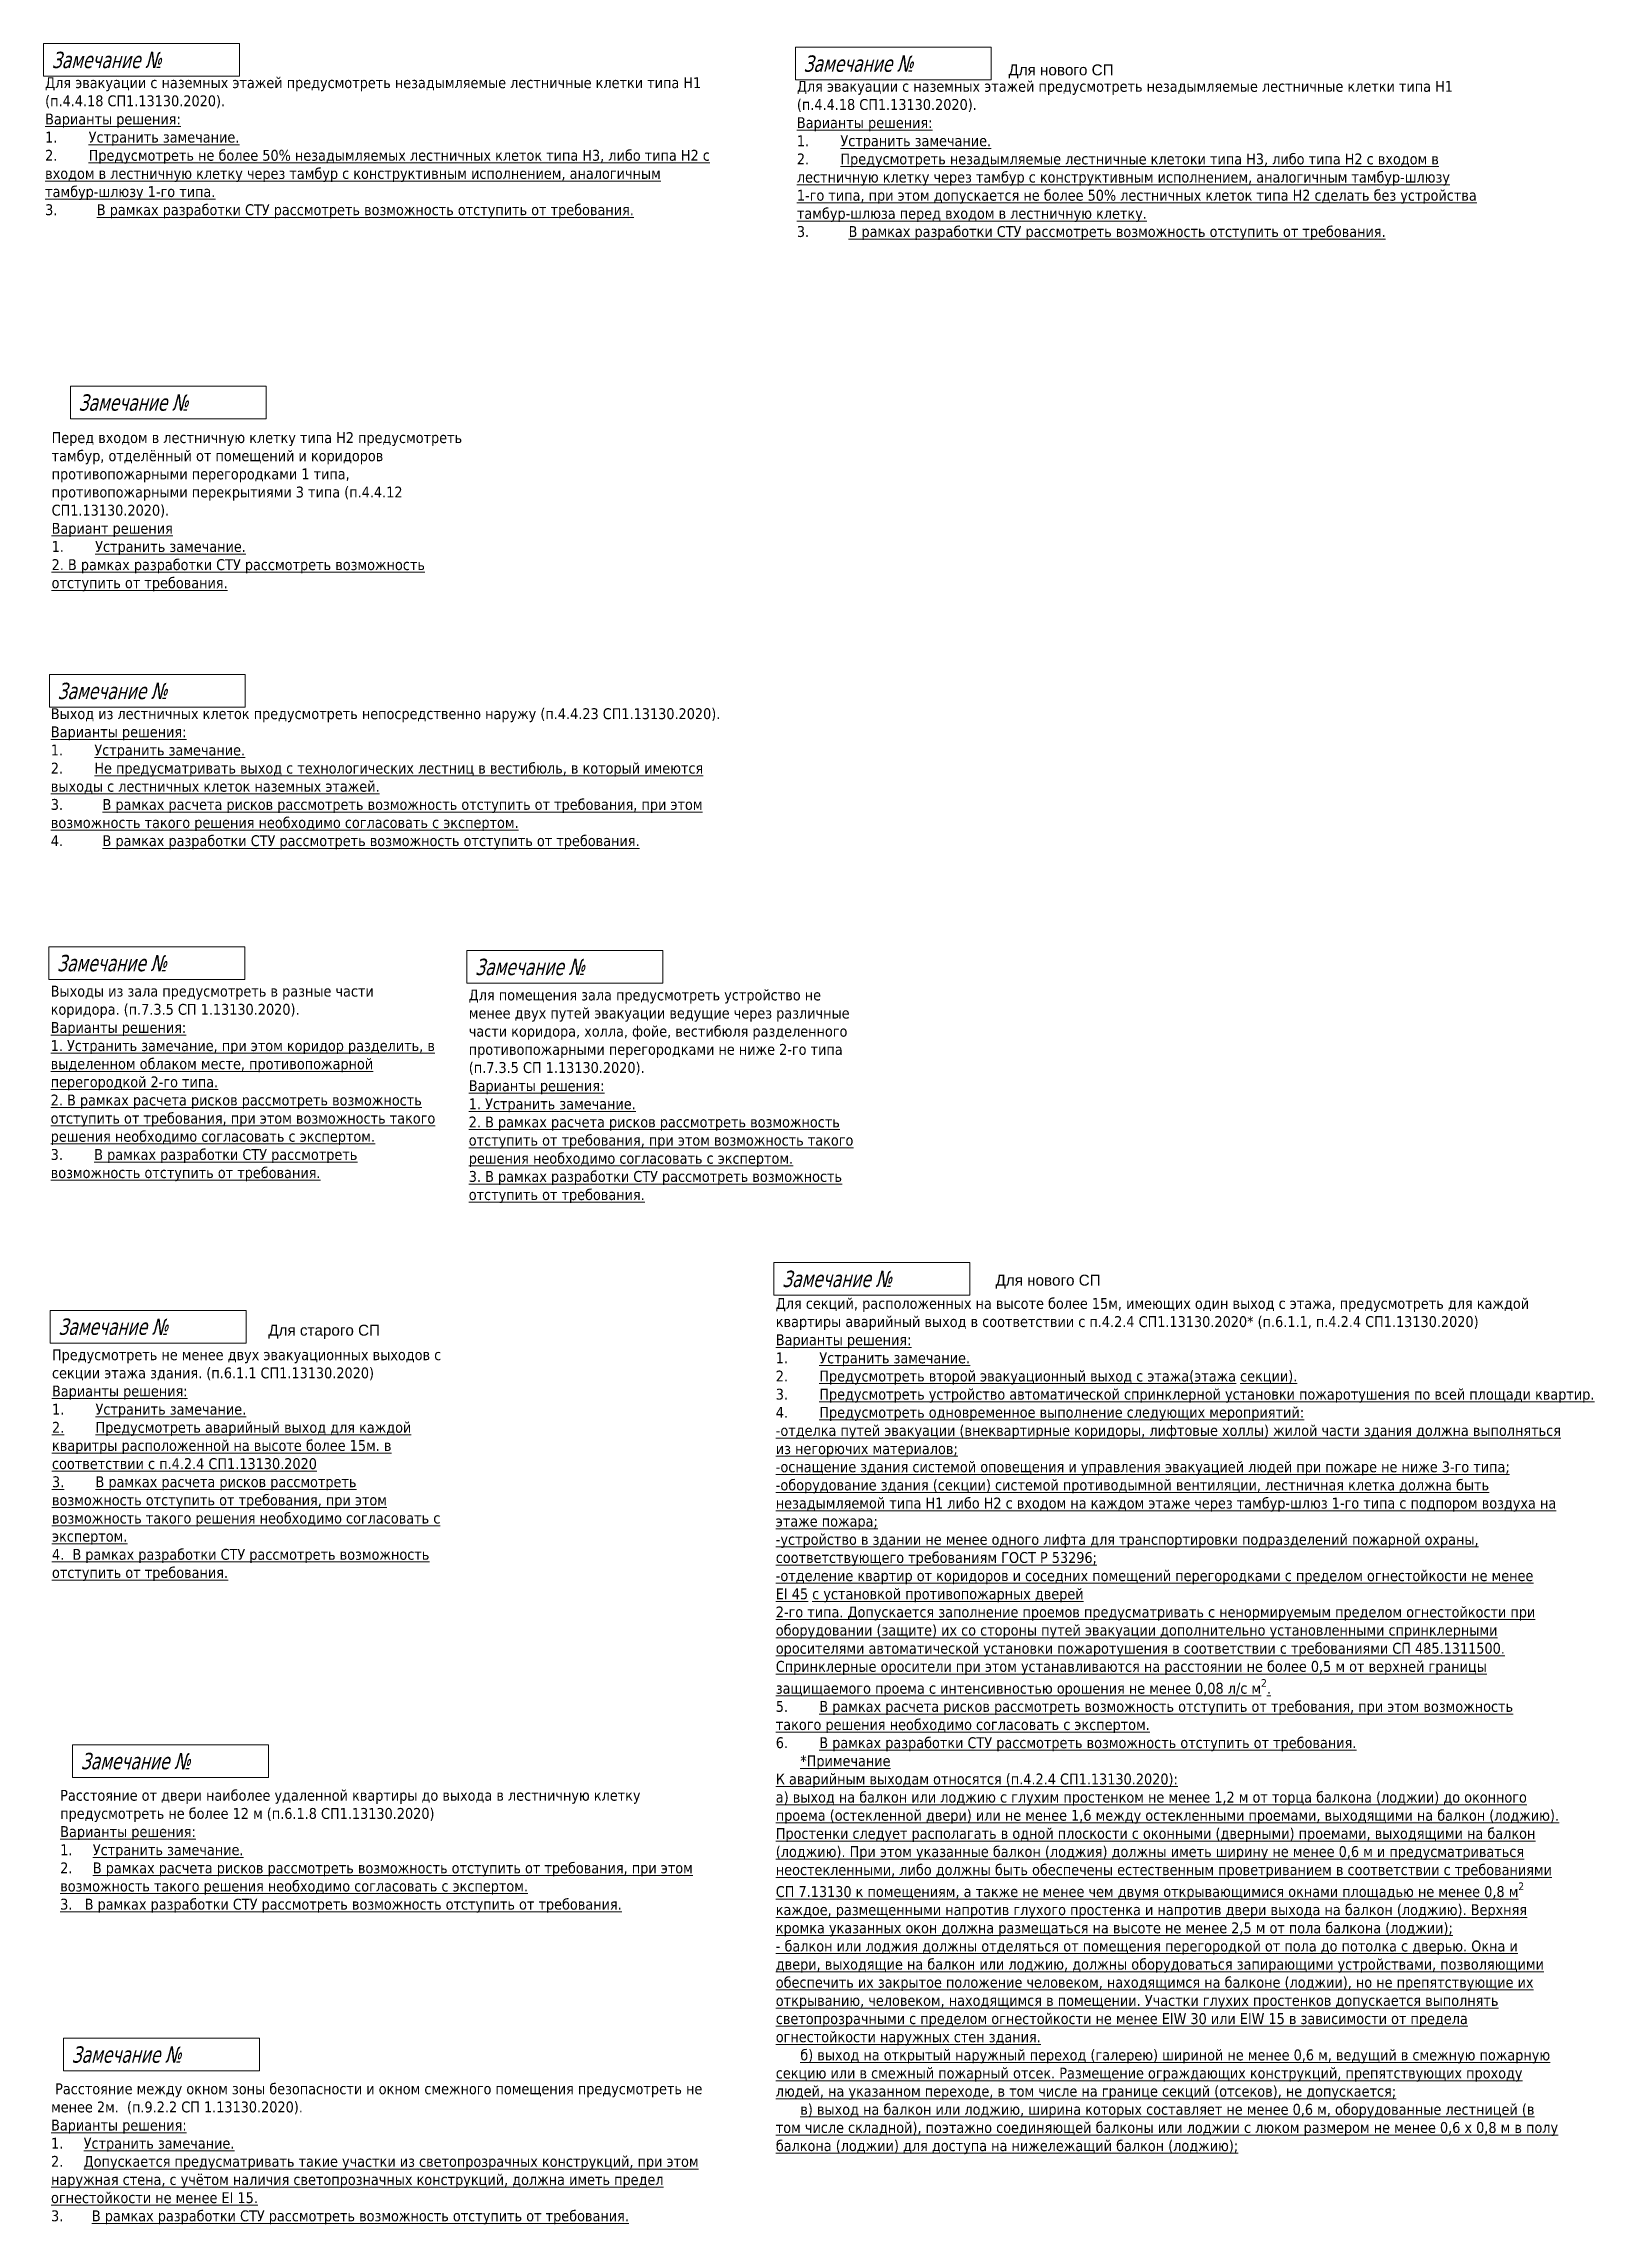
# Model space of a CAD drawing. Header units: millimetres. Extents: x -204396 to 1997851, y -2958255 to 237418.
# Drawn here: x 162045 to 247537, y -1656576 to -1536384 of the extents above; entities that cross this region are included whole.
import ezdxf

# ---------------------------------------------------------------- set-up
doc = ezdxf.new("R2010")
doc.units = ezdxf.units.MM
doc.layers.add('экспертиза', color=1, linetype='Continuous', lineweight=0)
doc.styles.get("Standard").update_dxf_attribs({"font": 'arial.ttf'})
doc.styles.add('ЭКСПЕРТИЗА', font='tahoma.ttf')

msp = doc.modelspace()

# ---------------------------------------------------------------- texts
at = {"layer": 'экспертиза', "lineweight": 0, "style": 'ЭКСПЕРТИЗА', "oblique": 14.99998, "width": 0.8}
for p in [(162495, -1537734), (203938, -1537936), (162785, -1587511), (185832, -1587721), (202758, -1604915), (162857, -1607550), (164092, -1631490), (163588, -1647666)]:
    msp.add_text('Замечание №', height=900, dxfattribs=at).set_placement(p)
at = {"layer": 'экспертиза', "color": 4, "lineweight": 0, "style": 'ЭКСПЕРТИЗА', "oblique": 14.99998, "width": 0.8}
for p in [(163971, -1556616), (162811, -1572511)]:
    msp.add_text('Замечание №', height=900, dxfattribs=at).set_placement(p)
at = {"layer": 'экспертиза', "lineweight": 0, "ltscale": 100, "char_height": 600, "attachment_point": 1, "style": 'ЭКСПЕРТИЗА'}
for s, insert, width in [('Для эвакуации с наземных этажей предусмотреть незадымляемые лестничные клетки типа Н1 (п.4.4.18 СП1.13130.2020).\\P\\pt1200;{\\L\\C6;Варианты решения:\\P\\ptz;\\l1.^I\\LУстранить замечание.\\P\\l2.^I\\LПредусмотреть не более 50% незадымляемых лестничных клеток типа Н3, либо типа Н2 с входом в лестничную клетку через тамбур с конструктивным исполнением, аналогичным тамбур-шлюзу 1-го типа.\\P\\l3.^I\\L  В рамках разработки СТУ рассмотреть возможность отступить от требования. }', (162128, -1538238), 37498.32), ('Для эвакуации с наземных этажей предусмотреть незадымляемые лестничные клетки типа Н1 (п.4.4.18 СП1.13130.2020).\\P\\pt1200;{\\L\\C6;Варианты решения:\\P\\ptz;\\l1.^I\\LУстранить замечание.\\P\\l2.^I\\LПредусмотреть незадымляемые лестничные клетоки типа Н3, либо типа Н2 с входом в лестничную клетку через тамбур с конструктивным исполнением, аналогичным тамбур-шлюзу 1-го типа, при этом допускается не более 50% лестничных клеток типа Н2 сделать без устройства тамбур-шлюза перед входом в лестничную клетку.\\P\\l3.^I\\L  В рамках разработки СТУ рассмотреть возможность отступить от требования. }', (203572, -1538440), 37498.32), ('\\pt1200;Выходы из зала предусмотреть в разные части коридора. (п.7.3.5 СП 1.13130.2020).\\P{\\L\\C6;Варианты решения:\\P1. Устранить замечание, при этом коридор разделить, в выделенном облаком месте, противопожарной перегородкой 2-го типа.\\P2. В рамках расчета рисков рассмотреть возможность отступить от требования, при этом возможность такого решения необходимо согласовать с экспертом.\\H0.91667x;\\l\\C0;\\P\\ptz;\\H1.09091x;\\C6;3.^I\\LВ рамках разработки СТУ рассмотреть возможность отступить от требования. }', (162435, -1588307), 21437.28), ('\\pt1200;Для помещения зала предусмотреть устройство не менее двух путей эвакуации ведущие через различные части коридора, холла, фойе, вестибюля разделенного противопожарными перегородками не ниже 2-го типа (п.7.3.5 СП 1.13130.2020).\\P{\\L\\C6;Варианты решения:\\P1. Устранить замечание.\\P2. В рамках расчета рисков рассмотреть возможность отступить от требования, при этом возможность такого решения необходимо согласовать с экспертом.\\H0.91667x;\\l\\C0;\\P\\H1.09091x;\\L\\C6;3. В рамках разработки СТУ рассмотреть возможность отступить от требования. }', (185483, -1588517), 21437.28), ('\\A1;\\pt1200;Для секций, расположенных на высоте более 15м, имеющих один выход с этажа, предусмотреть для каждой квартиры аварийный выход в соответствии с п.4.2.4 СП1.13130.2020* (п.6.1.1, п.4.2.4 СП1.13130.2020){\\L\\C6;\\PВарианты решения:\\P\\ptz;\\l1.^I\\LУстранить замечание. \\P\\l2.^I\\LПредусмотреть второй эвакуационный выход с этажа\\C2;(этажа секции)\\C6;.\\P\\l3.^I\\LПредусмотреть устройство автоматической спринклерной установки пожаротушения по всей площади квартир.\\P\\l4.^I\\LПредусмотреть одновременное выполнение следующих мероприятий:^J-отделка путей эвакуации (внеквартирные коридоры, лифтовые холлы) жилой части здания должна выполняться из негорючих материалов;\\P-оснащение здания системой оповещения и управления эвакуацией людей при пожаре не ниже 3-го типа;\\P-оборудование здания (секции) системой противодымной вентиляции, лестничная клетка должна быть незадымляемой типа Н1 либо Н2 с входом на каждом этаже через тамбур-шлюз 1-го типа с подпором воздуха на этаже пожара;\\P-устройство в здании не менее одного лифта для транспортировки подразделений пожарной охраны, соответствующего требованиям ГОСТ Р 53296;\\P-отделение квартир от коридоров и соседних помещений перегородками с пределом огнестойкости не менее EI\\~45 с установкой противопожарных дверей ^J2-го типа. Допускается заполнение проемов предусматривать с ненормируемым пределом огнестойкости при оборудовании (защите) их со стороны путей эвакуации дополнительно установленными спринклерными оросителями автоматической установки пожаротушения в соответствии с требованиями СП 485.1311500. Спринклерные оросители при этом устанавливаются на расстоянии не более 0,5 м от верхней границы защищаемого проема с интенсивностью орошения не менее 0,08 л/с м\\H0.7x;\\S2^ ;\\H1.42857x;.\\P\\l5.^I\\LВ рамках расчета рисков рассмотреть возможность отступить от требования, при этом возможность такого решения необходимо согласовать с экспертом.\\P\\l6.^I\\LВ рамках разработки СТУ рассмотреть возможность отступить\\~от\\~требования.\\P\\pi1350;*Примечание\\P\\pi0;К аварийным выходам относятся (п.4.2.4 СП1.13130.2020):^Jа) выход на балкон или лоджию с глухим простенком не менее 1,2 м от торца балкона (лоджии) до оконного проема (остекленной двери) или не менее 1,6 между остекленными проемами, выходящими на балкон (лоджию). Простенки следует располагать в одной плоскости с оконными (дверными) проемами, выходящими на балкон (лоджию). При этом указанные балкон (лоджия) должны иметь ширину не менее 0,6 м и предусматриваться неостекленными, либо должны быть обеспечены естественным проветриванием в соответствии с требованиями СП 7.13130 к помещениям, а также не менее чем двумя открывающимися окнами площадью не менее 0,8 м\\H0.7x;\\S2^ ;\\H1.42857x; каждое, размещенными напротив глухого простенка и напротив двери выхода на балкон (лоджию). Верхняя кромка указанных окон должна размещаться на высоте не менее 2,5 м от пола балкона (лоджии);^J- балкон или лоджия должны отделяться от помещения перегородкой от пола до потолка с дверью. Окна и двери, выходящие на балкон или лоджию, должны оборудоваться запирающими устройствами, позволяющими обеспечить их закрытое положение человеком, находящимся на балконе (лоджии), но не препятствующие их открыванию, человеком, находящимся в помещении. Участки глухих простенков допускается выполнять светопрозрачными с пределом огнестойкости не менее EIW 30 или EIW 15 в зависимости от предела огнестойкости наружных стен здания.\\P\\pi1350;б) выход на открытый наружный переход (галерею) шириной не менее 0,6 м, ведущий в смежную пожарную секцию или в смежный пожарный отсек. Размещение ограждающих конструкций, препятствующих проходу людей, на указанном переходе, в том числе на границе секций (отсеков), не допускается;\\Pв) выход на балкон или лоджию, ширина которых составляет не менее 0,6 м, оборудованные лестницей (в том числе складной), поэтажно соединяющей балконы или лоджии с люком размером не менее 0,6 x 0,8 м в полу балкона (лоджии) для доступа на нижележащий балкон (лоджию);}', (202409, -1605519), 43211.23), ('\\pt1200;Предусмотреть не менее двух эвакуационных выходов с секции этажа здания. (п.6.1.1 СП1.13130.2020){\\L\\C6;\\PВарианты решения:\\P\\ptz;\\l1.^I\\LУстранить замечание.\\P2.^IПредусмотреть аварийный выход для каждой кваритры расположенной на высоте более 15м. в соответствии с п.4.2.4 СП1.13130.2020 \\P3.^IВ рамках расчета рисков рассмотреть возможность отступить от требования, при этом возможность такого решения необходимо согласовать с экспертом.\\P4.  В рамках разработки СТУ рассмотреть возможность отступить\\~от\\~требования.}', (162507, -1608346), 21437.28), ('\\pt1200;Расстояние от двери наиболее удаленной квартиры до выхода в лестничную клетку предусмотреть не более 12 м (п.6.1.8 СП1.13130.2020)\\P{\\L\\C6;Варианты решения:\\P\\pt1800;\\l1.^I\\LУстранить замечание.\\P\\l2.^I\\LВ рамках расчета рисков рассмотреть возможность отступить от требования, при этом возможность такого решения необходимо согласовать с экспертом.\\P3.   В рамках разработки СТУ рассмотреть возможность отступить\\~от\\~требования.}', (162959, -1632627), 36725.58), ('\\pt1200; Расстояние между окном зоны безопасности и окном смежного помещения предусмотреть не менее 2м.  (п.9.2.2 СП 1.13130.2020).{\\L\\C6;\\PВарианты решения:\\P\\pt1800;\\l1.^I\\LУстранить замечание.\\P\\l2.^I\\LДопускается предусматривать такие участки из светопрозрачных конструкций, при этом наружная стена, с учётом наличия светопрозначных конструкций, должна иметь предел огнестойкости не менее EI 15.\\P\\l3.^I\\L  В рамках разработки СТУ рассмотреть возможность отступить\\~от\\~требования.}', (162455, -1648803), 36725.58)]:
    msp.add_mtext(s, dxfattribs=dict(at, insert=insert, width=width))
at = {"layer": 'экспертиза', "color": 2, "char_height": 600, "width": 14933.92, "attachment_point": 1}
for s, insert in [('Для нового СП', (215233, -1537532)), ('Для нового СП', (214521, -1604236)), ('Для старого СП', (174432, -1606994))]:
    msp.add_mtext(s, dxfattribs=dict(at, insert=insert))
at = {"layer": 'экспертиза', "color": 4, "lineweight": 0, "ltscale": 100, "transparency": 33554687, "insert": (162487, -1557799), "char_height": 600, "width": 23702.99, "attachment_point": 1, "style": 'ЭКСПЕРТИЗА'}
msp.add_mtext('Перед входом в лестничную клетку типа Н2 предусмотреть тамбур, отделённый от помещений и коридоров противопожарными перегородками 1 типа, противопожарными перекрытиями 3 типа (п.4.4.12 СП1.13130.2020).\\P{\\L\\C6;Вариант решения\\P\\pt2400;\\l1.^I\\LУстранить замечание.\\P\\ptz;2. В рамках разработки СТУ рассмотреть возможность отступить от требования. }', dxfattribs=at)
at = {"layer": 'экспертиза', "color": 4, "lineweight": 0, "ltscale": 100, "insert": (162444, -1573015), "char_height": 600, "width": 37498.32, "attachment_point": 1, "style": 'ЭКСПЕРТИЗА'}
msp.add_mtext('Выход из лестничных клеток предусмотреть непосредственно наружу (п.4.4.23 СП1.13130.2020).\\P\\pt1200;{\\L\\C6;Варианты решения:\\P\\ptz;\\l1.^I\\LУстранить замечание.\\P\\l2.^I\\LНе предусматривать выход с технологических лестниц в вестибюль, в который имеются выходы с лестничных клеток наземных этажей.\\P\\l3.^I\\L  В рамках расчета рисков рассмотреть возможность отступить от требования, при этом возможность такого решения необходимо согласовать с экспертом.\\H0.91667x;\\l\\C0;\\P\\H1.09091x;\\C6;4.^I\\L  В рамках разработки СТУ рассмотреть возможность отступить от требования. }', dxfattribs=at)

# ---------------------------------------------------------------- linework, layer by layer
at = {"layer": 'экспертиза', "lineweight": 0}
for points in [[(162045, -1536384), (172845, -1536384), (172845, -1538184), (162045, -1538184), (162045, -1536384)], [(203488, -1536586), (214288, -1536586), (214288, -1538386), (203488, -1538386), (203488, -1536586)], [(162335, -1586161), (173135, -1586161), (173135, -1587961), (162335, -1587961), (162335, -1586161)], [(185382, -1586371), (196182, -1586371), (196182, -1588171), (185382, -1588171), (185382, -1586371)], [(202308, -1603565), (213108, -1603565), (213108, -1605365), (202308, -1605365), (202308, -1603565)], [(162407, -1606200), (173207, -1606200), (173207, -1608000), (162407, -1608000), (162407, -1606200)], [(163642, -1630140), (174442, -1630140), (174442, -1631940), (163642, -1631940), (163642, -1630140)], [(163138, -1646316), (173938, -1646316), (173938, -1648116), (163138, -1648116), (163138, -1646316)]]:
    msp.add_lwpolyline(points, dxfattribs=at)
at = {"layer": 'экспертиза', "color": 4, "lineweight": 0}
for points in [[(163521, -1555266), (174321, -1555266), (174321, -1557066), (163521, -1557066), (163521, -1555266)], [(162361, -1571161), (173161, -1571161), (173161, -1572961), (162361, -1572961), (162361, -1571161)]]:
    msp.add_lwpolyline(points, dxfattribs=at)

msp.set_redraw_order([(e.dxf.handle, doc.entitydb.next_handle()) for e in msp.query("TEXT MTEXT ATTDEF DIMENSION ARC_DIMENSION")])  # texts and dimensions are drawn at this point

doc.saveas('drawing.dxf')
